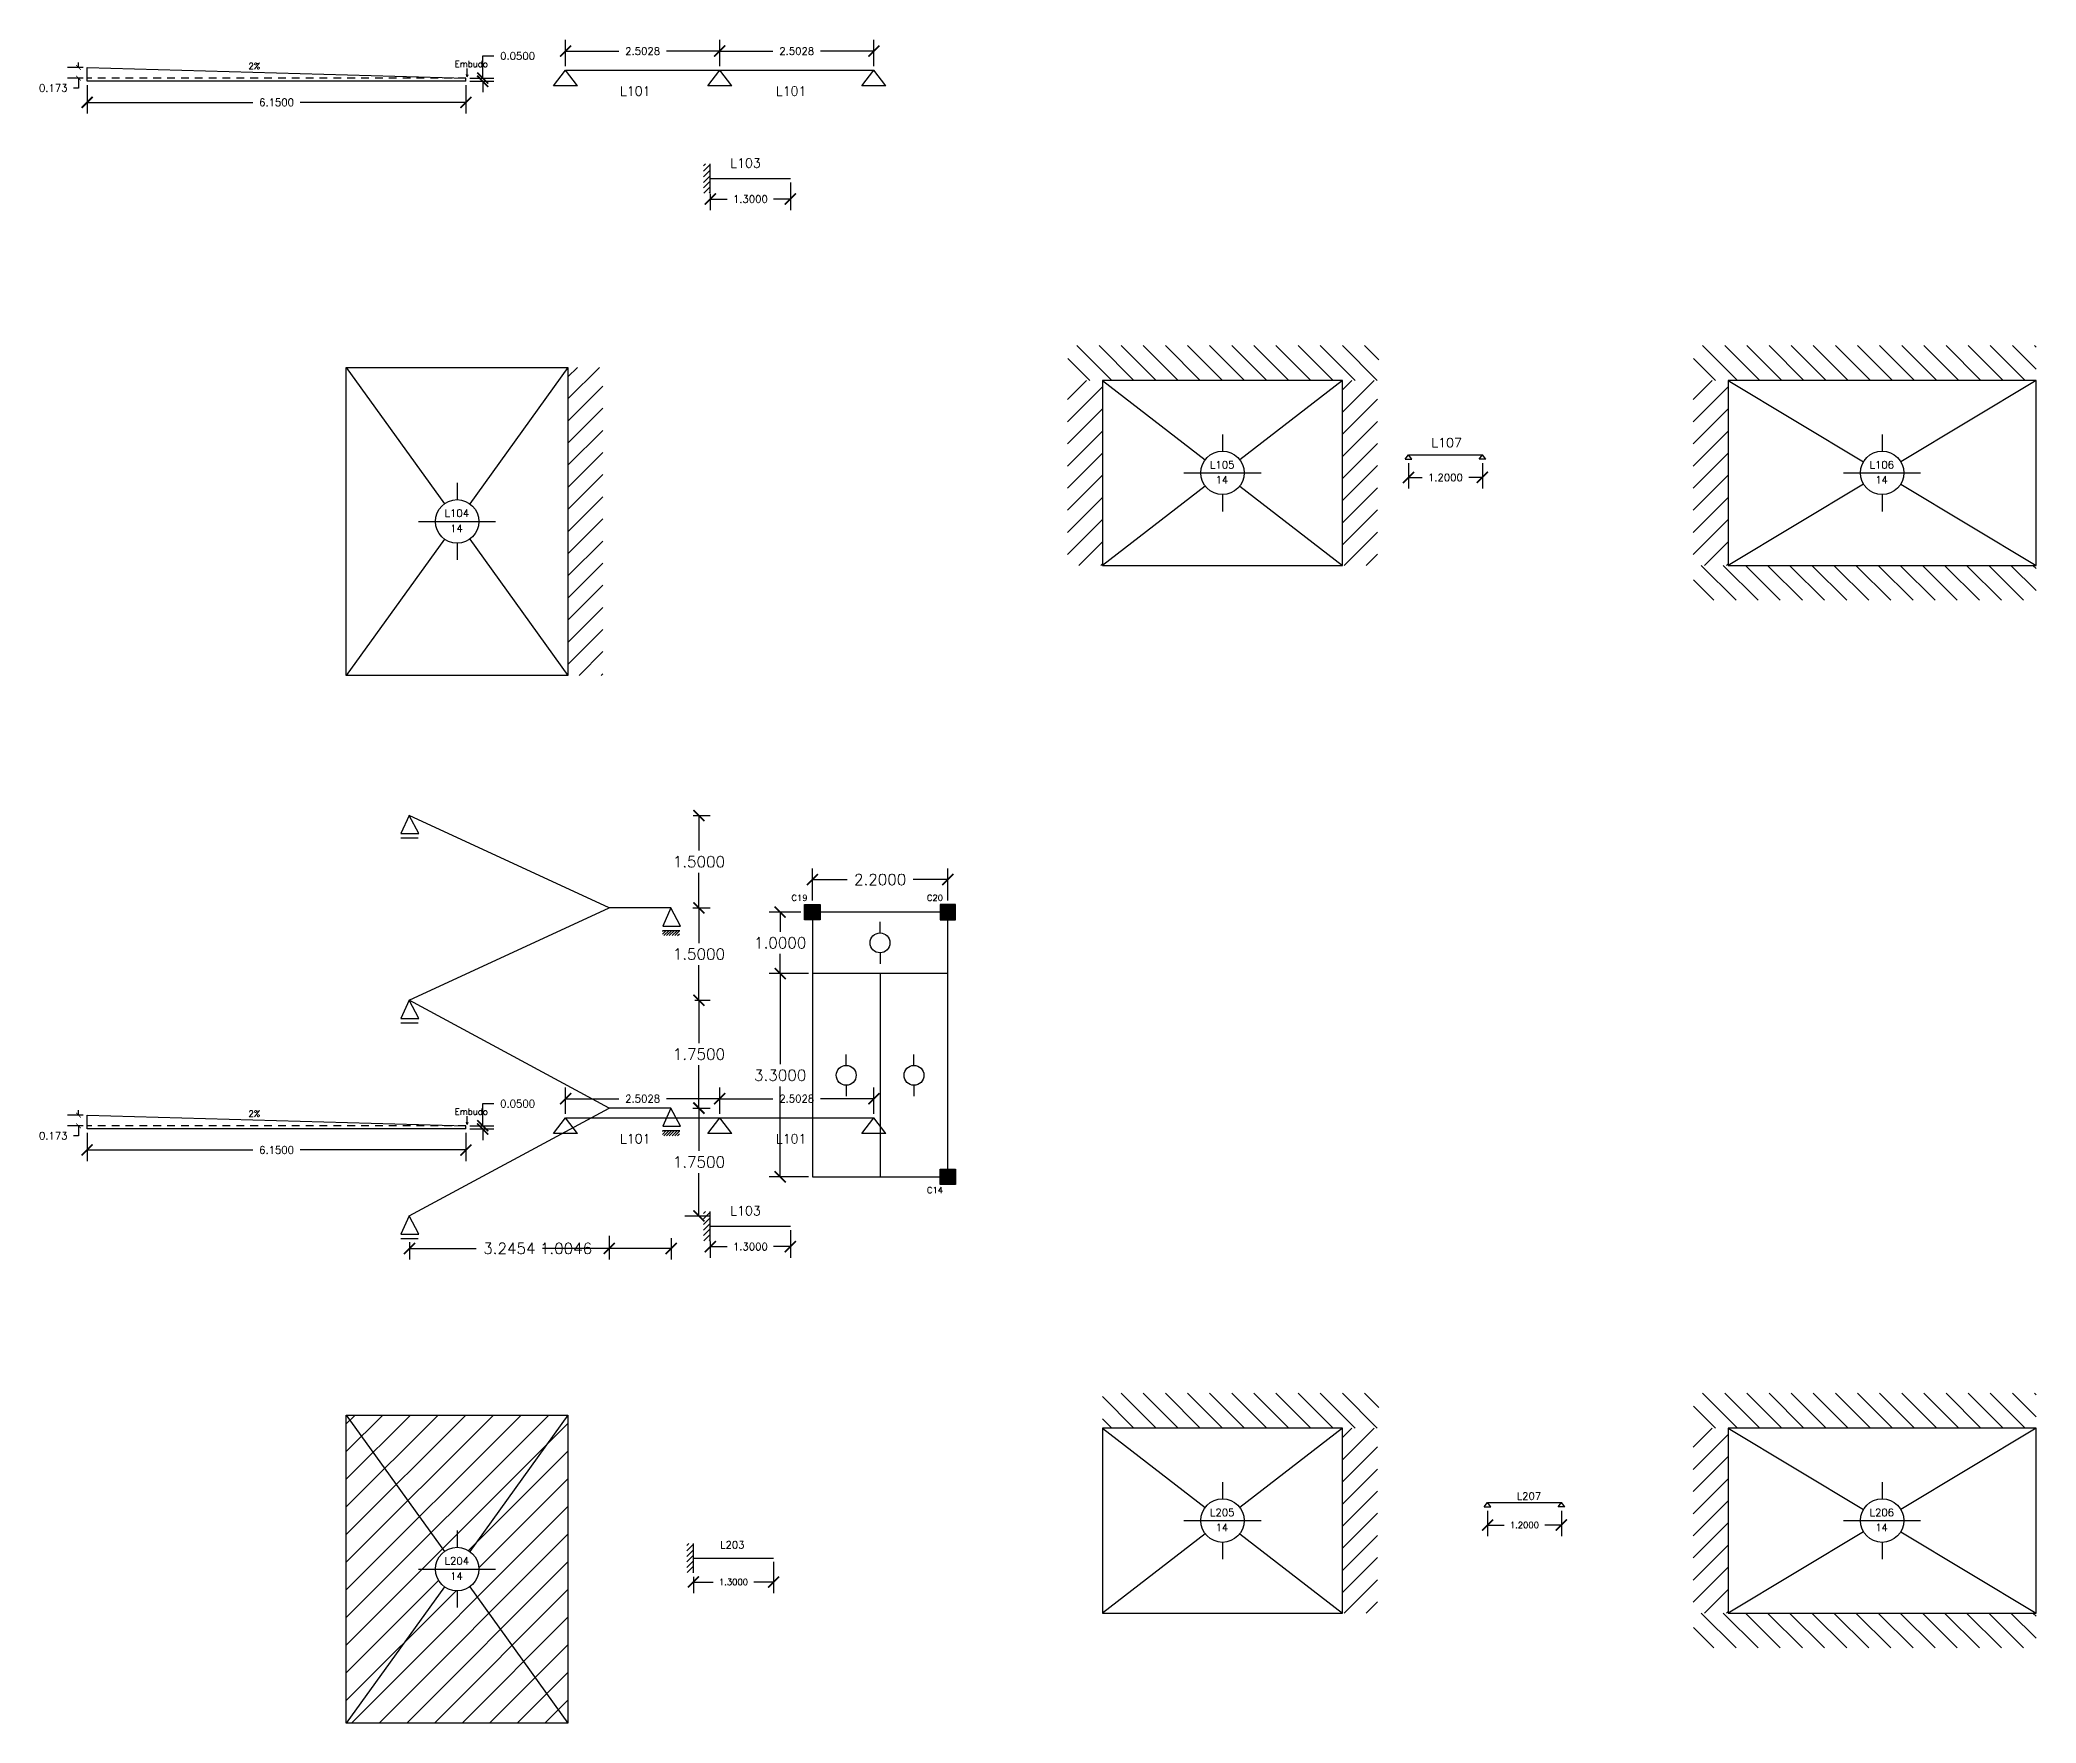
# Model space of a CAD drawing. Header units: inches. Extents: x 59 to 371, y 58 to 151.
# Drawn here: x 59.35 to 91.77, y 57.59 to 84.91 of the extents above; entities that cross this region are included whole.
import ezdxf

# ---------------------------------------------------------------- set-up
doc = ezdxf.new("R2010")
doc.units = ezdxf.units.IN
doc.header["$MEASUREMENT"] = 0
doc.linetypes.add('HIDDENX2', pattern=[0.75, 0.5, -0.25])
doc.layers.add('Ejes', color=8, linetype='Continuous')
doc.layers.add('Textos', color=2, linetype='Continuous')
doc.styles.add('ROMANS', font='romans')
doc.styles.get("Standard").update_dxf_attribs({"font": 'arial.ttf'})
doc.dimstyles.get("Standard").update_dxf_attribs({"dimtxt": 0.18, "dimasz": 0.18, "dimexe": 0.18, "dimexo": 0.0625, "dimgap": 0.09, "dimtad": 0, "dimtih": 1, "dimtoh": 1, "dimdec": 4, "dimzin": 0, "dimdsep": 46, "dimtxsty": 'Standard', "dimcen": 0.09, "dimadec": 0, "dimazin": 0, "dimtfac": 1, "dimtdec": 4, "dimtofl": 0, "dimtmove": 0, "dimatfit": 3, "dimfxl": 0, "dimtolj": 1, "dimtzin": 0, "dimarcsym": 0})
pattern_1 = [(45, (-178.17321, -106.88913), (-0.17960512, 0.17960512), [])]
pattern_2 = [(135, (273.0387, -179.29643), (-0.17960512, -0.17960512), [])]
pattern_3 = [(135, (273.0387, -196.30302), (-0.17960512, -0.17960512), [])]

msp = doc.modelspace()

# ---------------------------------------------------------------- texts
at = {"char_height": 0.1, "attachment_point": 1}
for s, insert in [('{\\Fromans|c0;C19}', (71.55802, 71.0345)), ('{\\Fromans|c0;C20}', (73.75668, 71.0345)), ('{\\Fromans|c0;C14}', (73.75696, 66.29021))]:
    msp.add_mtext_dynamic_manual_height_columns(s, width=0.4318698, gutter_width=12.5, heights=[0], dxfattribs=dict(at, insert=insert))
at = {"layer": 'Textos', "attachment_point": 1}
for s, width, insert, char_height in [('{\\Fromans|c0;2%}', 1.5108726, (62.74136, 84.53802), 0.1), ('{\\Fromans|c0;Embudo}', 1.5108726, (66.09107, 84.57068), 0.1), ('{\\Fromans|c0;L101}', 1.5108726, (68.77426, 84.15516), 0.15), ('{\\Fromans|c0;L101}', 1.5108726, (71.30528, 84.15516), 0.15), ('{\\Fromans|c0;L103}', 1.5108726, (70.56444, 82.98668), 0.15), ('{\\Fromans|c0;L107}', 1.5108726, (81.94826, 78.44876), 0.15), ('{\\Fromans|c0;L105}', 0.2910917, (78.3538, 78.07395), 0.12), ('{\\Fromans|c0;14}', 0.2910917, (78.44322, 77.8291), 0.12), ('{\\Fromans|c0;L106}', 0.2910917, (89.06506, 78.07395), 0.12), ('{\\Fromans|c0;14}', 0.2910917, (89.15448, 77.8291), 0.12), ('{\\Fromans|c0;L104}', 0.2910917, (65.92621, 77.28743), 0.12), ('{\\Fromans|c0;14}', 0.2910917, (66.01562, 77.04259), 0.12), ('{\\Fromans|c0;2%}', 1.5108726, (62.74136, 67.53144), 0.1), ('{\\Fromans|c0;Embudo}', 1.5108726, (66.09107, 67.5641), 0.1), ('{\\Fromans|c0;L101}', 1.5108726, (68.77426, 67.14858), 0.15), ('{\\Fromans|c0;L101}', 1.5108726, (71.30528, 67.14858), 0.15), ('{\\Fromans|c0;L103}', 1.5108726, (70.56444, 65.9801), 0.15), ('{\\Fromans|c0;L207}', 1.5108726, (83.33427, 61.33484), 0.12), ('{\\Fromans|c0;L205}', 0.2910917, (78.3538, 61.06736), 0.12), ('{\\Fromans|c0;L206}', 0.2910917, (89.06506, 61.06736), 0.12), ('{\\Fromans|c0;14}', 0.2910917, (78.44322, 60.82251), 0.12), ('{\\Fromans|c0;14}', 0.2910917, (89.15448, 60.82251), 0.12), ('{\\Fromans|c0;L203}', 1.5108726, (70.39947, 60.54137), 0.12), ('{\\Fromans|c0;L204}', 0.2910917, (65.92621, 60.28085), 0.12), ('{\\Fromans|c0;14}', 0.2910917, (66.01562, 60.036), 0.12)]:
    msp.add_mtext_dynamic_manual_height_columns(s, width=width, gutter_width=12.5, heights=[0], dxfattribs=dict(at, insert=insert, char_height=char_height))

# ---------------------------------------------------------------- blocks, each defined once
blk = doc.blocks.new('_ARCHTICK')
at = {"color": 0, "linetype": 'ByBlock', "const_width": 0.15}
blk.add_lwpolyline([(-0.5, -0.5), (0.5, 0.5)], dxfattribs=at)
blk = doc.blocks.new('*D23')
at = {"color": 0, "lineweight": -2}
for p, q in [((67.89, 84.483), (67.89, 84.911)), ((70.393, 84.483), (70.393, 84.911))]:
    blk.add_line(p, q, dxfattribs=at)
at = {"color": 2, "lineweight": -2}
for p, q in [((67.89, 84.731), (68.754, 84.731)), ((70.393, 84.731), (69.528, 84.731))]:
    blk.add_line(p, q, dxfattribs=at)
at = {"layer": 'DEFPOINTS', "color": 0}
for p in [(67.89, 84.731), (67.89, 84.421), (70.393, 84.421)]:
    blk.add_point(p, dxfattribs=at)
at = {"color": 2, "lineweight": -2, "xscale": 0.18, "yscale": 0.18, "zscale": 0.18, "rotation": 180}
blk.add_blockref('_ARCHTICK', (67.89, 84.731), dxfattribs=at)
at = {"color": 2, "lineweight": -2, "xscale": 0.18, "yscale": 0.18, "zscale": 0.18}
blk.add_blockref('_ARCHTICK', (70.393, 84.731), dxfattribs=at)
at = {"color": 2, "insert": (69.141, 84.731), "char_height": 0.12, "attachment_point": 5, "style": 'ROMANS'}
blk.add_mtext('\\A1;2.5028', dxfattribs=at)
blk = doc.blocks.new('*D24')
at = {"color": 0, "lineweight": -2}
for p, q in [((70.393, 84.483), (70.393, 84.911)), ((72.895, 84.483), (72.895, 84.911))]:
    blk.add_line(p, q, dxfattribs=at)
at = {"color": 2, "lineweight": -2}
for p, q in [((70.393, 84.731), (71.257, 84.731)), ((72.895, 84.731), (72.031, 84.731))]:
    blk.add_line(p, q, dxfattribs=at)
at = {"layer": 'DEFPOINTS', "color": 0}
for p in [(72.895, 84.731), (70.393, 84.421), (72.895, 84.421)]:
    blk.add_point(p, dxfattribs=at)
at = {"color": 2, "lineweight": -2, "xscale": 0.18, "yscale": 0.18, "zscale": 0.18, "rotation": 180}
blk.add_blockref('_ARCHTICK', (70.393, 84.731), dxfattribs=at)
at = {"color": 2, "lineweight": -2, "xscale": 0.18, "yscale": 0.18, "zscale": 0.18}
blk.add_blockref('_ARCHTICK', (72.895, 84.731), dxfattribs=at)
at = {"color": 2, "insert": (71.644, 84.731), "char_height": 0.12, "attachment_point": 5, "style": 'ROMANS'}
blk.add_mtext('\\A1;2.5028', dxfattribs=at)
blk = doc.blocks.new('*D25')
at = {"color": 0, "lineweight": -2}
for p, q in [((70.24, 82.414), (70.24, 82.149)), ((71.54, 82.598), (71.54, 82.149))]:
    blk.add_line(p, q, dxfattribs=at)
at = {"color": 2, "lineweight": -2}
for p, q in [((70.24, 82.329), (70.511, 82.329)), ((71.54, 82.329), (71.268, 82.329))]:
    blk.add_line(p, q, dxfattribs=at)
at = {"layer": 'DEFPOINTS', "color": 0}
for p in [(71.54, 82.661), (70.24, 82.477), (71.54, 82.329)]:
    blk.add_point(p, dxfattribs=at)
at = {"color": 2, "lineweight": -2, "xscale": 0.18, "yscale": 0.18, "zscale": 0.18, "rotation": 180}
blk.add_blockref('_ARCHTICK', (70.24, 82.329), dxfattribs=at)
at = {"color": 2, "lineweight": -2, "xscale": 0.18, "yscale": 0.18, "zscale": 0.18}
blk.add_blockref('_ARCHTICK', (71.54, 82.329), dxfattribs=at)
at = {"color": 2, "insert": (70.89, 82.329), "char_height": 0.12, "attachment_point": 5, "style": 'ROMANS'}
blk.add_mtext('\\A1;1.3000', dxfattribs=at)
blk = doc.blocks.new('*D26')
at = {"color": 0, "lineweight": -2}
for p, q in [((60.121, 84.179), (60.121, 83.718)), ((66.271, 84.179), (66.271, 83.718))]:
    blk.add_line(p, q, dxfattribs=at)
at = {"color": 2, "lineweight": -2}
for p, q in [((60.121, 83.898), (62.811, 83.898)), ((66.271, 83.898), (63.58, 83.898))]:
    blk.add_line(p, q, dxfattribs=at)
at = {"layer": 'DEFPOINTS', "color": 0}
for p in [(60.121, 84.241), (66.271, 84.241), (66.271, 83.898)]:
    blk.add_point(p, dxfattribs=at)
at = {"color": 2, "lineweight": -2, "xscale": 0.18, "yscale": 0.18, "zscale": 0.18, "rotation": 180}
blk.add_blockref('_ARCHTICK', (60.121, 83.898), dxfattribs=at)
at = {"color": 2, "lineweight": -2, "xscale": 0.18, "yscale": 0.18, "zscale": 0.18}
blk.add_blockref('_ARCHTICK', (66.271, 83.898), dxfattribs=at)
at = {"color": 2, "insert": (63.196, 83.898), "char_height": 0.12, "attachment_point": 5, "style": 'ROMANS'}
blk.add_mtext('\\A1;6.1500', dxfattribs=at)
blk = doc.blocks.new('*D27')
at = {"color": 0, "lineweight": -2}
for p, q in [((60.058, 84.464), (59.8, 84.464)), ((60.058, 84.291), (59.8, 84.291))]:
    blk.add_line(p, q, dxfattribs=at)
at = {"color": 2, "lineweight": -2}
for p, q in [((59.98, 84.464), (59.98, 84.544)), ((59.98, 84.291), (59.98, 84.131)), ((59.98, 84.131), (59.9, 84.131))]:
    blk.add_line(p, q, dxfattribs=at)
at = {"layer": 'DEFPOINTS', "color": 0}
for p in [(59.98, 84.291), (60.121, 84.464), (60.121, 84.291)]:
    blk.add_point(p, dxfattribs=at)
at = {"color": 2, "lineweight": -2, "xscale": 0.08, "yscale": 0.08, "zscale": 0.08}
for p, rotation in [((59.98, 84.464), 270), ((59.98, 84.291), 90)]:
    blk.add_blockref('_ARCHTICK', p, dxfattribs=dict(at, rotation=rotation))
at = {"color": 2, "insert": (59.57, 84.131), "char_height": 0.12, "attachment_point": 5, "style": 'ROMANS'}
blk.add_mtext('\\A1;0.173', dxfattribs=at)
blk = doc.blocks.new('*D28')
at = {"color": 2, "lineweight": -2}
for p, q in [((66.544, 84.291), (66.544, 84.651)), ((66.544, 84.651), (66.724, 84.651)), ((66.544, 84.241), (66.544, 84.061))]:
    blk.add_line(p, q, dxfattribs=at)
at = {"color": 0, "lineweight": -2}
for p, q in [((66.334, 84.291), (66.724, 84.291)), ((66.333, 84.241), (66.724, 84.241))]:
    blk.add_line(p, q, dxfattribs=at)
at = {"layer": 'DEFPOINTS', "color": 0}
for p in [(66.272, 84.291), (66.544, 84.291), (66.271, 84.241)]:
    blk.add_point(p, dxfattribs=at)
at = {"color": 2, "lineweight": -2, "xscale": 0.18, "yscale": 0.18, "zscale": 0.18}
for p, rotation in [((66.544, 84.291), 270), ((66.544, 84.241), 90)]:
    blk.add_blockref('_ARCHTICK', p, dxfattribs=dict(at, rotation=rotation))
at = {"color": 2, "insert": (67.111, 84.651), "char_height": 0.12, "attachment_point": 5, "style": 'ROMANS'}
blk.add_mtext('\\A1;0.0500', dxfattribs=at)
blk = doc.blocks.new('*D30')
at = {"color": 0, "lineweight": -2}
for p, q in [((81.576, 78.042), (81.576, 77.63)), ((82.776, 78.042), (82.776, 77.63))]:
    blk.add_line(p, q, dxfattribs=at)
at = {"color": 2, "lineweight": -2}
for p, q in [((81.576, 77.81), (81.797, 77.81)), ((82.776, 77.81), (82.555, 77.81))]:
    blk.add_line(p, q, dxfattribs=at)
at = {"layer": 'DEFPOINTS', "color": 0}
for p in [(81.576, 78.105), (82.776, 78.105), (82.776, 77.81)]:
    blk.add_point(p, dxfattribs=at)
at = {"color": 2, "lineweight": -2, "xscale": 0.18, "yscale": 0.18, "zscale": 0.18, "rotation": 180}
blk.add_blockref('_ARCHTICK', (81.576, 77.81), dxfattribs=at)
at = {"color": 2, "lineweight": -2, "xscale": 0.18, "yscale": 0.18, "zscale": 0.18}
blk.add_blockref('_ARCHTICK', (82.776, 77.81), dxfattribs=at)
at = {"color": 2, "insert": (82.176, 77.81), "char_height": 0.12, "attachment_point": 5, "style": 'ROMANS'}
blk.add_mtext('\\A1;1.2000', dxfattribs=at)
blk = doc.blocks.new('*D35')
at = {"color": 0, "lineweight": -2}
for p, q in [((71.897, 70.942), (71.897, 71.462)), ((74.097, 70.942), (74.097, 71.462))]:
    blk.add_line(p, q, dxfattribs=at)
at = {"color": 2, "lineweight": -2}
for p, q in [((71.897, 71.282), (72.461, 71.282)), ((74.097, 71.282), (73.532, 71.282))]:
    blk.add_line(p, q, dxfattribs=at)
at = {"layer": 'DEFPOINTS', "color": 0}
for p in [(71.897, 71.282), (71.897, 70.88), (74.097, 70.88)]:
    blk.add_point(p, dxfattribs=at)
at = {"color": 2, "lineweight": -2, "xscale": 0.18, "yscale": 0.18, "zscale": 0.18, "rotation": 180}
blk.add_blockref('_ARCHTICK', (71.897, 71.282), dxfattribs=at)
at = {"color": 2, "lineweight": -2, "xscale": 0.18, "yscale": 0.18, "zscale": 0.18}
blk.add_blockref('_ARCHTICK', (74.097, 71.282), dxfattribs=at)
at = {"color": 2, "insert": (72.997, 71.282), "char_height": 0.18, "attachment_point": 5, "style": 'ROMANS'}
blk.add_mtext('\\A1;2.2000', dxfattribs=at)
blk = doc.blocks.new('*D36')
at = {"color": 0, "lineweight": -2}
for p, q in [((71.709, 70.755), (71.194, 70.755)), ((71.834, 69.755), (71.194, 69.755))]:
    blk.add_line(p, q, dxfattribs=at)
at = {"color": 2, "lineweight": -2}
for p, q in [((71.374, 70.755), (71.374, 70.435)), ((71.374, 69.755), (71.374, 70.075))]:
    blk.add_line(p, q, dxfattribs=at)
at = {"layer": 'DEFPOINTS', "color": 0}
for p in [(71.772, 70.755), (71.374, 69.755), (71.897, 69.755)]:
    blk.add_point(p, dxfattribs=at)
at = {"color": 2, "lineweight": -2, "xscale": 0.18, "yscale": 0.18, "zscale": 0.18}
for p, rotation in [((71.374, 70.755), 90), ((71.374, 69.755), 270)]:
    blk.add_blockref('_ARCHTICK', p, dxfattribs=dict(at, rotation=rotation))
at = {"color": 2, "insert": (71.374, 70.255), "char_height": 0.18, "attachment_point": 5, "style": 'ROMANS'}
blk.add_mtext('\\A1;1.0000', dxfattribs=at)
blk = doc.blocks.new('*D37')
at = {"color": 0, "lineweight": -2}
for p, q in [((71.834, 69.755), (71.194, 69.755)), ((71.834, 66.455), (71.194, 66.455))]:
    blk.add_line(p, q, dxfattribs=at)
at = {"color": 2, "lineweight": -2}
for p, q in [((71.374, 69.755), (71.374, 68.285)), ((71.374, 66.455), (71.374, 67.925))]:
    blk.add_line(p, q, dxfattribs=at)
at = {"layer": 'DEFPOINTS', "color": 0}
for p in [(71.897, 69.755), (71.374, 66.455), (71.897, 66.455)]:
    blk.add_point(p, dxfattribs=at)
at = {"color": 2, "lineweight": -2, "xscale": 0.18, "yscale": 0.18, "zscale": 0.18}
for p, rotation in [((71.374, 69.755), 90), ((71.374, 66.455), 270)]:
    blk.add_blockref('_ARCHTICK', p, dxfattribs=dict(at, rotation=rotation))
at = {"color": 2, "insert": (71.374, 68.105), "char_height": 0.18, "attachment_point": 5, "style": 'ROMANS'}
blk.add_mtext('\\A1;3.3000', dxfattribs=at)
blk = doc.blocks.new('*D38')
at = {"color": 0, "lineweight": -2}
for p, q in [((68.6, 65.496), (68.6, 65.114)), ((69.604, 65.458), (69.604, 65.114))]:
    blk.add_line(p, q, dxfattribs=at)
at = {"color": 2, "lineweight": -2}
for p, q in [((68.6, 65.294), (68.42, 65.294)), ((69.604, 65.294), (68.6, 65.294))]:
    blk.add_line(p, q, dxfattribs=at)
at = {"layer": 'DEFPOINTS', "color": 0}
for p in [(68.6, 65.558), (69.604, 65.521), (68.6, 65.294)]:
    blk.add_point(p, dxfattribs=at)
at = {"color": 2, "lineweight": -2, "xscale": 0.18, "yscale": 0.18, "zscale": 0.18, "rotation": 180}
blk.add_blockref('_ARCHTICK', (68.6, 65.294), dxfattribs=at)
at = {"color": 2, "lineweight": -2, "xscale": 0.18, "yscale": 0.18, "zscale": 0.18}
blk.add_blockref('_ARCHTICK', (69.604, 65.294), dxfattribs=at)
at = {"color": 2, "insert": (67.897, 65.294), "char_height": 0.18, "attachment_point": 5, "style": 'ROMANS'}
blk.add_mtext('\\A1;1.0046', dxfattribs=at)
blk = doc.blocks.new('*D39')
at = {"color": 0, "lineweight": -2}
for p, q in [((68.6, 65.496), (68.6, 65.114)), ((65.354, 65.395), (65.354, 65.114))]:
    blk.add_line(p, q, dxfattribs=at)
at = {"color": 2, "lineweight": -2}
for p, q in [((65.354, 65.294), (66.437, 65.294)), ((68.6, 65.294), (67.517, 65.294))]:
    blk.add_line(p, q, dxfattribs=at)
at = {"layer": 'DEFPOINTS', "color": 0}
for p in [(68.6, 65.558), (65.354, 65.457), (65.354, 65.294)]:
    blk.add_point(p, dxfattribs=at)
at = {"color": 2, "lineweight": -2, "xscale": 0.18, "yscale": 0.18, "zscale": 0.18, "rotation": 180}
blk.add_blockref('_ARCHTICK', (65.354, 65.294), dxfattribs=at)
at = {"color": 2, "lineweight": -2, "xscale": 0.18, "yscale": 0.18, "zscale": 0.18}
blk.add_blockref('_ARCHTICK', (68.6, 65.294), dxfattribs=at)
at = {"color": 2, "insert": (66.977, 65.294), "char_height": 0.18, "attachment_point": 5, "style": 'ROMANS'}
blk.add_mtext('\\A1;3.2454', dxfattribs=at)
blk = doc.blocks.new('*D40')
at = {"color": 0, "lineweight": -2}
for p, q in [((69.958, 67.572), (70.235, 67.572)), ((69.826, 65.822), (70.235, 65.822))]:
    blk.add_line(p, q, dxfattribs=at)
at = {"color": 2, "lineweight": -2}
for p, q in [((70.055, 67.572), (70.055, 66.877)), ((70.055, 65.822), (70.055, 66.517))]:
    blk.add_line(p, q, dxfattribs=at)
at = {"layer": 'DEFPOINTS', "color": 0}
for p in [(69.895, 67.572), (70.055, 67.572), (69.763, 65.822)]:
    blk.add_point(p, dxfattribs=at)
at = {"color": 2, "lineweight": -2, "xscale": 0.18, "yscale": 0.18, "zscale": 0.18}
for p, rotation in [((70.055, 67.572), 90), ((70.055, 65.822), 270)]:
    blk.add_blockref('_ARCHTICK', p, dxfattribs=dict(at, rotation=rotation))
at = {"color": 2, "insert": (70.055, 66.697), "char_height": 0.18, "attachment_point": 5, "style": 'ROMANS'}
blk.add_mtext('\\A1;1.7500', dxfattribs=at)
blk = doc.blocks.new('*D41')
at = {"color": 0, "lineweight": -2}
for p, q in [((69.986, 69.322), (70.235, 69.322)), ((69.958, 67.572), (70.235, 67.572))]:
    blk.add_line(p, q, dxfattribs=at)
at = {"color": 2, "lineweight": -2}
for p, q in [((70.055, 69.322), (70.055, 68.627)), ((70.055, 67.572), (70.055, 68.267))]:
    blk.add_line(p, q, dxfattribs=at)
at = {"layer": 'DEFPOINTS', "color": 0}
for p in [(69.923, 69.322), (70.055, 69.322), (69.895, 67.572)]:
    blk.add_point(p, dxfattribs=at)
at = {"color": 2, "lineweight": -2, "xscale": 0.18, "yscale": 0.18, "zscale": 0.18}
for p, rotation in [((70.055, 69.322), 90), ((70.055, 67.572), 270)]:
    blk.add_blockref('_ARCHTICK', p, dxfattribs=dict(at, rotation=rotation))
at = {"color": 2, "insert": (70.055, 68.447), "char_height": 0.18, "attachment_point": 5, "style": 'ROMANS'}
blk.add_mtext('\\A1;1.7500', dxfattribs=at)
blk = doc.blocks.new('*D42')
at = {"color": 0, "lineweight": -2}
for p, q in [((69.958, 70.822), (70.235, 70.822)), ((69.986, 69.322), (70.235, 69.322))]:
    blk.add_line(p, q, dxfattribs=at)
at = {"color": 2, "lineweight": -2}
for p, q in [((70.055, 70.822), (70.055, 70.252)), ((70.055, 69.322), (70.055, 69.892))]:
    blk.add_line(p, q, dxfattribs=at)
at = {"layer": 'DEFPOINTS', "color": 0}
for p in [(69.895, 70.822), (70.055, 70.822), (69.923, 69.322)]:
    blk.add_point(p, dxfattribs=at)
at = {"color": 2, "lineweight": -2, "xscale": 0.18, "yscale": 0.18, "zscale": 0.18}
for p, rotation in [((70.055, 70.822), 90), ((70.055, 69.322), 270)]:
    blk.add_blockref('_ARCHTICK', p, dxfattribs=dict(at, rotation=rotation))
at = {"color": 2, "insert": (70.055, 70.072), "char_height": 0.18, "attachment_point": 5, "style": 'ROMANS'}
blk.add_mtext('\\A1;1.5000', dxfattribs=at)
blk = doc.blocks.new('*D43')
at = {"color": 0, "lineweight": -2}
for p, q in [((69.962, 72.322), (70.235, 72.322)), ((69.958, 70.822), (70.235, 70.822))]:
    blk.add_line(p, q, dxfattribs=at)
at = {"color": 2, "lineweight": -2}
for p, q in [((70.055, 72.322), (70.055, 71.752)), ((70.055, 70.822), (70.055, 71.392))]:
    blk.add_line(p, q, dxfattribs=at)
at = {"layer": 'DEFPOINTS', "color": 0}
for p in [(69.899, 72.322), (70.055, 72.322), (69.895, 70.822)]:
    blk.add_point(p, dxfattribs=at)
at = {"color": 2, "lineweight": -2, "xscale": 0.18, "yscale": 0.18, "zscale": 0.18}
for p, rotation in [((70.055, 72.322), 90), ((70.055, 70.822), 270)]:
    blk.add_blockref('_ARCHTICK', p, dxfattribs=dict(at, rotation=rotation))
at = {"color": 2, "insert": (70.055, 71.572), "char_height": 0.18, "attachment_point": 5, "style": 'ROMANS'}
blk.add_mtext('\\A1;1.5000', dxfattribs=at)
blk = doc.blocks.new('*D60')
at = {"color": 0, "lineweight": -2}
for p, q in [((67.89, 67.477), (67.89, 67.905)), ((70.393, 67.477), (70.393, 67.905))]:
    blk.add_line(p, q, dxfattribs=at)
at = {"color": 2, "lineweight": -2}
for p, q in [((67.89, 67.725), (68.754, 67.725)), ((70.393, 67.725), (69.528, 67.725))]:
    blk.add_line(p, q, dxfattribs=at)
at = {"layer": 'DEFPOINTS', "color": 0}
for p in [(67.89, 67.725), (67.89, 67.414), (70.393, 67.414)]:
    blk.add_point(p, dxfattribs=at)
at = {"color": 2, "lineweight": -2, "xscale": 0.18, "yscale": 0.18, "zscale": 0.18, "rotation": 180}
blk.add_blockref('_ARCHTICK', (67.89, 67.725), dxfattribs=at)
at = {"color": 2, "lineweight": -2, "xscale": 0.18, "yscale": 0.18, "zscale": 0.18}
blk.add_blockref('_ARCHTICK', (70.393, 67.725), dxfattribs=at)
at = {"color": 2, "insert": (69.141, 67.725), "char_height": 0.12, "attachment_point": 5, "style": 'ROMANS'}
blk.add_mtext('\\A1;2.5028', dxfattribs=at)
blk = doc.blocks.new('*D61')
at = {"color": 0, "lineweight": -2}
for p, q in [((70.393, 67.477), (70.393, 67.905)), ((72.895, 67.477), (72.895, 67.905))]:
    blk.add_line(p, q, dxfattribs=at)
at = {"color": 2, "lineweight": -2}
for p, q in [((70.393, 67.725), (71.257, 67.725)), ((72.895, 67.725), (72.031, 67.725))]:
    blk.add_line(p, q, dxfattribs=at)
at = {"layer": 'DEFPOINTS', "color": 0}
for p in [(72.895, 67.725), (70.393, 67.414), (72.895, 67.414)]:
    blk.add_point(p, dxfattribs=at)
at = {"color": 2, "lineweight": -2, "xscale": 0.18, "yscale": 0.18, "zscale": 0.18, "rotation": 180}
blk.add_blockref('_ARCHTICK', (70.393, 67.725), dxfattribs=at)
at = {"color": 2, "lineweight": -2, "xscale": 0.18, "yscale": 0.18, "zscale": 0.18}
blk.add_blockref('_ARCHTICK', (72.895, 67.725), dxfattribs=at)
at = {"color": 2, "insert": (71.644, 67.725), "char_height": 0.12, "attachment_point": 5, "style": 'ROMANS'}
blk.add_mtext('\\A1;2.5028', dxfattribs=at)
blk = doc.blocks.new('*D62')
at = {"color": 0, "lineweight": -2}
for p, q in [((71.54, 65.592), (71.54, 65.143)), ((70.24, 65.407), (70.24, 65.143))]:
    blk.add_line(p, q, dxfattribs=at)
at = {"color": 2, "lineweight": -2}
for p, q in [((70.24, 65.323), (70.511, 65.323)), ((71.54, 65.323), (71.268, 65.323))]:
    blk.add_line(p, q, dxfattribs=at)
at = {"layer": 'DEFPOINTS', "color": 0}
for p in [(71.54, 65.654), (70.24, 65.47), (71.54, 65.323)]:
    blk.add_point(p, dxfattribs=at)
at = {"color": 2, "lineweight": -2, "xscale": 0.18, "yscale": 0.18, "zscale": 0.18, "rotation": 180}
blk.add_blockref('_ARCHTICK', (70.24, 65.323), dxfattribs=at)
at = {"color": 2, "lineweight": -2, "xscale": 0.18, "yscale": 0.18, "zscale": 0.18}
blk.add_blockref('_ARCHTICK', (71.54, 65.323), dxfattribs=at)
at = {"color": 2, "insert": (70.89, 65.323), "char_height": 0.12, "attachment_point": 5, "style": 'ROMANS'}
blk.add_mtext('\\A1;1.3000', dxfattribs=at)
blk = doc.blocks.new('*D63')
at = {"color": 0, "lineweight": -2}
for p, q in [((60.121, 67.172), (60.121, 66.712)), ((66.271, 67.172), (66.271, 66.712))]:
    blk.add_line(p, q, dxfattribs=at)
at = {"color": 2, "lineweight": -2}
for p, q in [((60.121, 66.892), (62.811, 66.892)), ((66.271, 66.892), (63.58, 66.892))]:
    blk.add_line(p, q, dxfattribs=at)
at = {"layer": 'DEFPOINTS', "color": 0}
for p in [(60.121, 67.234), (66.271, 67.234), (66.271, 66.892)]:
    blk.add_point(p, dxfattribs=at)
at = {"color": 2, "lineweight": -2, "xscale": 0.18, "yscale": 0.18, "zscale": 0.18, "rotation": 180}
blk.add_blockref('_ARCHTICK', (60.121, 66.892), dxfattribs=at)
at = {"color": 2, "lineweight": -2, "xscale": 0.18, "yscale": 0.18, "zscale": 0.18}
blk.add_blockref('_ARCHTICK', (66.271, 66.892), dxfattribs=at)
at = {"color": 2, "insert": (63.196, 66.892), "char_height": 0.12, "attachment_point": 5, "style": 'ROMANS'}
blk.add_mtext('\\A1;6.1500', dxfattribs=at)
blk = doc.blocks.new('*D64')
at = {"color": 0, "lineweight": -2}
for p, q in [((60.058, 67.457), (59.8, 67.457)), ((60.058, 67.284), (59.8, 67.284))]:
    blk.add_line(p, q, dxfattribs=at)
at = {"color": 2, "lineweight": -2}
for p, q in [((59.98, 67.457), (59.98, 67.537)), ((59.98, 67.124), (59.9, 67.124)), ((59.98, 67.284), (59.98, 67.124))]:
    blk.add_line(p, q, dxfattribs=at)
at = {"layer": 'DEFPOINTS', "color": 0}
for p in [(60.121, 67.457), (59.98, 67.284), (60.121, 67.284)]:
    blk.add_point(p, dxfattribs=at)
at = {"color": 2, "lineweight": -2, "xscale": 0.08, "yscale": 0.08, "zscale": 0.08}
for p, rotation in [((59.98, 67.457), 270), ((59.98, 67.284), 90)]:
    blk.add_blockref('_ARCHTICK', p, dxfattribs=dict(at, rotation=rotation))
at = {"color": 2, "insert": (59.57, 67.124), "char_height": 0.12, "attachment_point": 5, "style": 'ROMANS'}
blk.add_mtext('\\A1;0.173', dxfattribs=at)
blk = doc.blocks.new('*D65')
at = {"color": 2, "lineweight": -2}
for p, q in [((66.544, 67.284), (66.544, 67.644)), ((66.544, 67.644), (66.724, 67.644)), ((66.544, 67.234), (66.544, 67.054))]:
    blk.add_line(p, q, dxfattribs=at)
at = {"color": 0, "lineweight": -2}
for p, q in [((66.333, 67.234), (66.724, 67.234)), ((66.334, 67.284), (66.724, 67.284))]:
    blk.add_line(p, q, dxfattribs=at)
at = {"layer": 'DEFPOINTS', "color": 0}
for p in [(66.271, 67.234), (66.272, 67.284), (66.544, 67.284)]:
    blk.add_point(p, dxfattribs=at)
at = {"color": 2, "lineweight": -2, "xscale": 0.18, "yscale": 0.18, "zscale": 0.18}
for p, rotation in [((66.544, 67.284), 270), ((66.544, 67.234), 90)]:
    blk.add_blockref('_ARCHTICK', p, dxfattribs=dict(at, rotation=rotation))
at = {"color": 2, "insert": (67.111, 67.644), "char_height": 0.12, "attachment_point": 5, "style": 'ROMANS'}
blk.add_mtext('\\A1;0.0500', dxfattribs=at)
blk = doc.blocks.new('*D66')
at = {"color": 0, "lineweight": -2}
for p, q in [((82.859, 61.036), (82.859, 60.624)), ((84.059, 61.036), (84.059, 60.624))]:
    blk.add_line(p, q, dxfattribs=at)
at = {"color": 2, "lineweight": -2}
for p, q in [((82.859, 60.804), (83.128, 60.804)), ((84.059, 60.804), (83.789, 60.804))]:
    blk.add_line(p, q, dxfattribs=at)
at = {"layer": 'DEFPOINTS', "color": 0}
for p in [(82.859, 61.098), (84.059, 61.098), (84.059, 60.804)]:
    blk.add_point(p, dxfattribs=at)
at = {"color": 2, "lineweight": -2, "xscale": 0.18, "yscale": 0.18, "zscale": 0.18, "rotation": 180}
blk.add_blockref('_ARCHTICK', (82.859, 60.804), dxfattribs=at)
at = {"color": 2, "lineweight": -2, "xscale": 0.18, "yscale": 0.18, "zscale": 0.18}
blk.add_blockref('_ARCHTICK', (84.059, 60.804), dxfattribs=at)
at = {"color": 2, "insert": (83.459, 60.804), "char_height": 0.1, "attachment_point": 5, "style": 'ROMANS'}
blk.add_mtext('\\A1;1.2000', dxfattribs=at)
blk = doc.blocks.new('*D73')
at = {"color": 0, "lineweight": -2}
for p, q in [((69.966, 59.964), (69.966, 59.699)), ((71.266, 60.204), (71.266, 59.699))]:
    blk.add_line(p, q, dxfattribs=at)
at = {"color": 2, "lineweight": -2}
for p, q in [((69.966, 59.879), (70.286, 59.879)), ((71.266, 59.879), (70.947, 59.879))]:
    blk.add_line(p, q, dxfattribs=at)
at = {"layer": 'DEFPOINTS', "color": 0}
for p in [(69.966, 60.027), (71.266, 60.267), (71.266, 59.879)]:
    blk.add_point(p, dxfattribs=at)
at = {"color": 2, "lineweight": -2, "xscale": 0.18, "yscale": 0.18, "zscale": 0.18, "rotation": 180}
blk.add_blockref('_ARCHTICK', (69.966, 59.879), dxfattribs=at)
at = {"color": 2, "lineweight": -2, "xscale": 0.18, "yscale": 0.18, "zscale": 0.18}
blk.add_blockref('_ARCHTICK', (71.266, 59.879), dxfattribs=at)
at = {"color": 2, "insert": (70.616, 59.879), "char_height": 0.1, "attachment_point": 5, "style": 'ROMANS'}
blk.add_mtext('\\A1;1.3000', dxfattribs=at)

# ---------------------------------------------------------------- dimensions: what is measured, and where the dimension line sits
for base, p1, p2, override, picture, middle in [((66.54401, 84.29104), (66.27056, 84.24108), (66.27197, 84.29104), {"dimtxt": 0.12, "dimtxsty": 'ROMANS', "dimblk": 'ARCHTICK', "dimsah": 0, "dimse1": 0, "dimse2": 0, "dimclrd": 2, "dimclrt": 2, "dimfxl": 1.25}, '*D28', (67.11115, 84.65104)), ((59.9801, 84.29108), (60.12056, 84.46408), (60.12056, 84.29108), {"dimtxt": 0.12, "dimasz": 0.08, "dimdec": 3, "dimtxsty": 'ROMANS', "dimblk": 'ARCHTICK', "dimsah": 0, "dimse1": 0, "dimse2": 0, "dimclrd": 2, "dimclrt": 2, "dimfxl": 1.25}, '*D27', (59.5701, 84.13108)), ((70.05517, 72.32169), (69.89542, 70.82169), (69.89906, 72.32169), {"dimtxsty": 'ROMANS', "dimblk": 'ARCHTICK', "dimsah": 0, "dimse1": 0, "dimse2": 0, "dimclrd": 2, "dimclrt": 2, "dimfxl": 1.25}, '*D43', (70.05517, 71.57169)), ((70.05517, 70.82169), (69.92343, 69.32169), (69.89542, 70.82169), {"dimtxsty": 'ROMANS', "dimblk": 'ARCHTICK', "dimsah": 0, "dimse1": 0, "dimse2": 0, "dimclrd": 2, "dimclrt": 2, "dimfxl": 1.25}, '*D42', (70.05517, 70.07169)), ((71.37435, 69.75453), (71.77151, 70.75453), (71.89651, 69.75453), {"dimtxsty": 'ROMANS', "dimblk": 'ARCHTICK', "dimsah": 0, "dimse1": 0, "dimse2": 0, "dimclrd": 2, "dimclrt": 2, "dimfxl": 1.25}, '*D36', (71.37435, 70.25453)), ((71.37435, 66.45453), (71.89651, 69.75453), (71.89651, 66.45453), {"dimtxsty": 'ROMANS', "dimblk": 'ARCHTICK', "dimsah": 0, "dimse1": 0, "dimse2": 0, "dimclrd": 2, "dimclrt": 2, "dimfxl": 1.25}, '*D37', (71.37435, 68.10453)), ((70.05517, 69.32169), (69.89542, 67.57169), (69.92343, 69.32169), {"dimtxsty": 'ROMANS', "dimblk": 'ARCHTICK', "dimsah": 0, "dimse1": 0, "dimse2": 0, "dimclrd": 2, "dimclrt": 2, "dimfxl": 1.25}, '*D41', (70.05517, 68.44669)), ((59.9801, 67.28449), (60.12056, 67.45749), (60.12056, 67.28449), {"dimtxt": 0.12, "dimasz": 0.08, "dimdec": 3, "dimtxsty": 'ROMANS', "dimblk": 'ARCHTICK', "dimsah": 0, "dimse1": 0, "dimse2": 0, "dimclrd": 2, "dimclrt": 2, "dimfxl": 1.25}, '*D64', (59.5701, 67.12449)), ((66.54401, 67.28445), (66.27056, 67.23449), (66.27197, 67.28445), {"dimtxt": 0.12, "dimtxsty": 'ROMANS', "dimblk": 'ARCHTICK', "dimsah": 0, "dimse1": 0, "dimse2": 0, "dimclrd": 2, "dimclrt": 2, "dimfxl": 1.25}, '*D65', (67.11115, 67.64445)), ((70.05517, 67.57169), (69.76302, 65.82169), (69.89542, 67.57169), {"dimtxsty": 'ROMANS', "dimblk": 'ARCHTICK', "dimsah": 0, "dimse1": 0, "dimse2": 0, "dimclrd": 2, "dimclrt": 2, "dimfxl": 1.25}, '*D40', (70.05517, 66.69669))]:
    dim = msp.add_linear_dim(base=base, p1=p1, p2=p2, angle=90, dimstyle='Standard', override=override)
    dim.commit()
    dim.dimension.update_dxf_attribs({"geometry": picture, "text_midpoint": middle})
for base, p1, p2, override, picture, middle in [((67.88977, 84.73123), (70.39256, 84.42088), (67.88977, 84.42088), {"dimtxt": 0.12, "dimtxsty": 'ROMANS', "dimblk": 'ARCHTICK', "dimsah": 0, "dimse1": 0, "dimse2": 0, "dimclrd": 2, "dimclrt": 2, "dimfxl": 1.25}, '*D23', (69.14117, 84.73123)), ((72.89535, 84.73123), (70.39256, 84.42088), (72.89535, 84.42088), {"dimtxt": 0.12, "dimtxsty": 'ROMANS', "dimblk": 'ARCHTICK', "dimsah": 0, "dimse1": 0, "dimse2": 0, "dimclrd": 2, "dimclrt": 2, "dimfxl": 1.25}, '*D24', (71.64396, 84.73123)), ((66.27056, 83.89838), (60.12056, 84.24108), (66.27056, 84.24108), {"dimtxt": 0.12, "dimtxsty": 'ROMANS', "dimblk": 'ARCHTICK', "dimsah": 0, "dimse1": 0, "dimse2": 0, "dimclrd": 2, "dimclrt": 2, "dimfxl": 1.25}, '*D26', (63.19556, 83.89838)), ((71.53963, 82.32937), (70.23963, 82.47654), (71.53963, 82.66099), {"dimtxt": 0.12, "dimtxsty": 'ROMANS', "dimblk": 'ARCHTICK', "dimsah": 0, "dimse1": 0, "dimse2": 0, "dimclrd": 2, "dimclrt": 2, "dimfxl": 1.25}, '*D25', (70.88963, 82.32937)), ((82.77603, 77.81028), (81.57603, 78.10464), (82.77603, 78.10464), {"dimtxt": 0.12, "dimtxsty": 'ROMANS', "dimblk": 'ARCHTICK', "dimsah": 0, "dimse1": 0, "dimse2": 0, "dimclrd": 2, "dimclrt": 2, "dimfxl": 1.25}, '*D30', (82.17603, 77.81028)), ((71.89651, 71.28168), (74.09651, 70.87953), (71.89651, 70.87953), {"dimtxsty": 'ROMANS', "dimblk": 'ARCHTICK', "dimsah": 0, "dimse1": 0, "dimse2": 0, "dimclrd": 2, "dimclrt": 2, "dimfxl": 1.25}, '*D35', (72.99651, 71.28168)), ((67.88977, 67.72465), (70.39256, 67.41429), (67.88977, 67.41429), {"dimtxt": 0.12, "dimtxsty": 'ROMANS', "dimblk": 'ARCHTICK', "dimsah": 0, "dimse1": 0, "dimse2": 0, "dimclrd": 2, "dimclrt": 2, "dimfxl": 1.25}, '*D60', (69.14117, 67.72465)), ((72.89535, 67.72465), (70.39256, 67.41429), (72.89535, 67.41429), {"dimtxt": 0.12, "dimtxsty": 'ROMANS', "dimblk": 'ARCHTICK', "dimsah": 0, "dimse1": 0, "dimse2": 0, "dimclrd": 2, "dimclrt": 2, "dimfxl": 1.25}, '*D61', (71.64396, 67.72465)), ((66.27056, 66.8918), (60.12056, 67.23449), (66.27056, 67.23449), {"dimtxt": 0.12, "dimtxsty": 'ROMANS', "dimblk": 'ARCHTICK', "dimsah": 0, "dimse1": 0, "dimse2": 0, "dimclrd": 2, "dimclrt": 2, "dimfxl": 1.25}, '*D63', (63.19556, 66.8918)), ((65.354221, 65.29376), (68.599667, 65.558134), (65.354221, 65.457083), {"dimtxsty": 'ROMANS', "dimblk": 'ARCHTICK', "dimsah": 0, "dimse1": 0, "dimse2": 0, "dimclrd": 2, "dimclrt": 2, "dimfxl": 1.25}, '*D39', (66.976944, 65.29376)), ((68.599667, 65.29376), (69.604221, 65.520715), (68.599667, 65.558134), {"dimtxsty": 'ROMANS', "dimblk": 'ARCHTICK', "dimsah": 0, "dimse1": 0, "dimse2": 0, "dimclrd": 2, "dimclrt": 2, "dimfxl": 1.25}, '*D38', (67.89681, 65.29376)), ((71.53963, 65.32279), (70.23963, 65.46996), (71.53963, 65.65441), {"dimtxt": 0.12, "dimtxsty": 'ROMANS', "dimblk": 'ARCHTICK', "dimsah": 0, "dimse1": 0, "dimse2": 0, "dimclrd": 2, "dimclrt": 2, "dimfxl": 1.25}, '*D62', (70.88963, 65.32279)), ((84.05876, 60.8037), (82.85876, 61.09805), (84.05876, 61.09805), {"dimtxt": 0.1, "dimtxsty": 'ROMANS', "dimblk": 'ARCHTICK', "dimsah": 0, "dimse1": 0, "dimse2": 0, "dimclrd": 2, "dimclrt": 2, "dimfxl": 1.25}, '*D66', (83.45876, 60.8037)), ((71.26617, 59.87878), (69.96617, 60.02689), (71.26617, 60.26668), {"dimtxt": 0.1, "dimtxsty": 'ROMANS', "dimblk": 'ARCHTICK', "dimsah": 0, "dimse1": 0, "dimse2": 0, "dimclrd": 2, "dimclrt": 2, "dimfxl": 1.25}, '*D73', (70.61617, 59.87878))]:
    dim = msp.add_linear_dim(base=base, p1=p1, p2=p2, dimstyle='Standard', override=override)
    dim.commit()
    dim.dimension.update_dxf_attribs({"geometry": picture, "text_midpoint": middle})

# ---------------------------------------------------------------- hatches: boundary and pattern name
h = msp.add_hatch()
h.set_pattern_fill('ANSI31', color=8, scale=0.02)
h.set_pattern_definition([(45, (-192.04601, -107.466505), (-0.04490128, 0.04490128), [])])
h.paths.add_polyline_path([(70.23963, 82.90078), (70.13081, 82.90078), (70.13081, 82.42554), (70.23963, 82.42554)])
h = msp.add_hatch()
h.set_pattern_fill('ANSI31', color=8, scale=0.08, angle=90)
h.set_pattern_definition([(135, (262.87744, -179.29643), (-0.17960512, -0.17960512), [])])
h.paths.add_polyline_path([(76.04342, 79.94989), (76.04342, 79.38255), (81.09263, 79.38255), (81.09263, 79.94989)])
h = msp.add_hatch()
h.set_pattern_fill('ANSI31', color=8, scale=0.08, angle=90)
h.set_pattern_definition(pattern_2)
h.paths.add_polyline_path([(86.20468, 79.94989), (86.20468, 79.38255), (91.76702, 79.38255), (91.76702, 79.94989)])
h = msp.add_hatch()
h.set_pattern_fill('ANSI31', color=8, scale=0.08)
h.set_pattern_definition([(45, (-190.7508, -106.67565), (-0.17960512, 0.17960512), [])])
h.paths.add_polyline_path([(68.49551, 79.59603), (67.92816, 79.59603), (67.92816, 74.59603), (68.49551, 74.59603)])
h = msp.add_hatch()
h.set_pattern_fill('ANSI31', color=8, scale=0.08)
h.set_pattern_definition(pattern_1)
h.paths.add_polyline_path([(76.03842, 79.38255), (76.60576, 79.38255), (76.60576, 76.38255), (76.03842, 76.38255)])
h = msp.add_hatch()
h.set_pattern_fill('ANSI31', color=8, scale=0.08)
h.set_pattern_definition(pattern_1)
h.paths.add_polyline_path([(81.07311, 79.38255), (80.50576, 79.38255), (80.50576, 76.38255), (81.07311, 76.38255)])
h = msp.add_hatch()
h.set_pattern_fill('ANSI31', color=8, scale=0.08)
h.set_pattern_definition([(45, (-168.01196, -106.88913), (-0.17960512, 0.17960512), [])])
h.paths.add_polyline_path([(86.19968, 79.38255), (86.76702, 79.38255), (86.76702, 76.38255), (86.19968, 76.38255)])
h = msp.add_hatch()
h.set_pattern_fill('ANSI31', color=8, scale=0.08, angle=90)
h.set_pattern_definition(pattern_2)
h.paths.add_polyline_path([(86.20468, 75.8152), (86.20468, 76.38255), (91.76702, 76.38255), (91.76702, 75.8152)])
h = msp.add_hatch(color=256)
h.dxf.hatch_style = 1
h.paths.add_polyline_path([(71.77151, 70.87953), (72.02151, 70.87953), (72.02151, 70.62953), (71.77151, 70.62953)])
h = msp.add_hatch(color=256)
h.dxf.hatch_style = 1
h.paths.add_polyline_path([(74.22151, 70.87953), (73.97151, 70.87953), (73.97151, 70.62953), (74.22151, 70.62953)])
h = msp.add_hatch()
h.set_pattern_fill('ANSI31', color=256, scale=0.01, style=0)
h.set_pattern_definition([(45, (-36.011558, -151.46321), (-0.0224506403, 0.0224506403), [])])
edge = h.paths.add_edge_path()
edge.add_line((69.46348, 70.45708), (69.46348, 70.37162))
edge.add_line((69.46348, 70.37162), (69.73985, 70.37162))
edge.add_line((69.73985, 70.37162), (69.73985, 70.45708))
edge.add_line((69.46348, 70.45708), (69.74496, 70.45708))
h = msp.add_hatch()
h.set_pattern_fill('ANSI31', color=256, scale=0.01, style=0)
h.set_pattern_definition([(45, (-36.011558, -154.71321), (-0.0224506403, 0.0224506403), [])])
edge = h.paths.add_edge_path()
edge.add_line((69.46348, 67.20708), (69.46348, 67.12162))
edge.add_line((69.46348, 67.12162), (69.73985, 67.12162))
edge.add_line((69.73985, 67.12162), (69.73985, 67.20708))
edge.add_line((69.46348, 67.20708), (69.74496, 67.20708))
h = msp.add_hatch(color=256)
h.dxf.hatch_style = 1
h.paths.add_polyline_path([(74.22151, 66.32953), (73.97151, 66.32953), (73.97151, 66.57953), (74.22151, 66.57953)])
h = msp.add_hatch()
h.set_pattern_fill('ANSI31', color=8, scale=0.02)
h.set_pattern_definition([(45, (-192.04601, -124.47309), (-0.04490128, 0.04490128), [])])
h.paths.add_polyline_path([(70.23963, 65.8942), (70.13081, 65.8942), (70.13081, 65.41896), (70.23963, 65.41896)])
h = msp.add_hatch()
h.set_pattern_fill('ANSI31', color=8, scale=0.08, angle=90)
h.set_pattern_definition([(135, (262.87744, -196.30302), (-0.17960512, -0.17960512), [])])
h.paths.add_polyline_path([(76.60576, 62.94331), (76.60576, 62.37596), (81.09263, 62.37596), (81.09263, 62.94331)])
h = msp.add_hatch()
h.set_pattern_fill('ANSI31', color=8, scale=0.08, angle=90)
h.set_pattern_definition(pattern_3)
h.paths.add_polyline_path([(86.20468, 62.94331), (86.20468, 62.37596), (91.76702, 62.37596), (91.76702, 62.94331)])
h = msp.add_hatch()
h.set_pattern_fill('ANSI31', color=8, scale=0.1)
h.set_pattern_definition([(45, (-118.45244, -99.681), (-0.2245064, 0.2245064), [])])
h.paths.add_polyline_path([(67.92816, 62.58945), (66.33431, 60.37575, -0.24121482), (66.48096, 60.08945, -0.24121482), (66.33431, 59.80314), (67.92816, 57.58945)])
h.paths.add_polyline_path([(67.92816, 62.58945), (64.32816, 62.58945), (65.92202, 60.37575, -0.32254687), (66.33431, 60.37575)])
h.paths.add_polyline_path([(65.77536, 60.08945, -0.24121482), (65.92202, 60.37575), (64.32816, 62.58945), (64.32816, 57.58945), (65.92202, 59.80314, -0.24121482)])
h.paths.add_polyline_path([(66.33431, 59.80314, -0.32254687), (65.92202, 59.80314), (64.32816, 57.58945), (67.92816, 57.58945)])
h = msp.add_hatch()
h.set_pattern_fill('ANSI31', color=8, scale=0.08)
h.set_pattern_definition([(45, (-178.17321, -123.89572), (-0.17960512, 0.17960512), [])])
h.paths.add_polyline_path([(81.07311, 62.37596), (80.50576, 62.37596), (80.50576, 59.37596), (81.07311, 59.37596)])
h = msp.add_hatch()
h.set_pattern_fill('ANSI31', color=8, scale=0.08)
h.set_pattern_definition([(45, (-168.01196, -123.89572), (-0.17960512, 0.17960512), [])])
h.paths.add_polyline_path([(86.19968, 62.37596), (86.76702, 62.37596), (86.76702, 59.37596), (86.19968, 59.37596)])
h = msp.add_hatch()
h.set_pattern_fill('ANSI31', color=8, scale=0.02)
h.set_pattern_definition([(45, (-192.31947, -129.86082), (-0.04490128, 0.04490128), [])])
h.paths.add_polyline_path([(69.96617, 60.50646), (69.85735, 60.50646), (69.85735, 60.03122), (69.96617, 60.03122)])
h = msp.add_hatch()
h.set_pattern_fill('ANSI31', color=8, scale=0.08, angle=90)
h.set_pattern_definition(pattern_3)
h.paths.add_polyline_path([(86.20468, 58.80862), (86.20468, 59.37596), (91.76702, 59.37596), (91.76702, 58.80862)])

# ---------------------------------------------------------------- linework, layer by layer
for p, q in [((60.12056, 84.24108), (60.12056, 84.46408)), ((60.12056, 84.46408), (66.27056, 84.29108)), ((66.27056, 84.24108), (66.27056, 84.29108)), ((66.29343, 84.31413), (66.27904, 84.35044)), ((66.29343, 84.31413), (66.29343, 84.44803)), ((66.29343, 84.31413), (66.30782, 84.35044)), ((67.69484, 84.1684), (67.88977, 84.42088)), ((67.88977, 84.42088), (72.89535, 84.42088)), ((68.08471, 84.1684), (67.88977, 84.42088)), ((70.19763, 84.1684), (70.39256, 84.42088)), ((70.58749, 84.1684), (70.39256, 84.42088)), ((72.70042, 84.1684), (72.89535, 84.42088)), ((73.09028, 84.1684), (72.89535, 84.42088)), ((66.27056, 84.24108), (60.12056, 84.24108)), ((68.08471, 84.1684), (67.69484, 84.1684)), ((70.58749, 84.1684), (70.19763, 84.1684)), ((73.09028, 84.1684), (72.70042, 84.1684)), ((70.23963, 82.42121), (70.23963, 82.90078)), ((70.23963, 82.66099), (71.53963, 82.66099)), ((76.60576, 79.38255), (76.60576, 76.38255)), ((80.50576, 79.38255), (76.60576, 79.38255)), ((76.60576, 79.38255), (78.27612, 78.09765)), ((80.50576, 79.38255), (78.8354, 78.09765)), ((80.50576, 76.38255), (80.50576, 79.38255)), ((86.76702, 79.38255), (86.76702, 76.38255)), ((91.76702, 79.38255), (86.76702, 79.38255)), ((86.76702, 79.38255), (88.9645, 78.06406)), ((91.76702, 79.38255), (89.56954, 78.06406)), ((91.76702, 76.38255), (91.76702, 79.38255)), ((81.52242, 78.10464), (81.57603, 78.17407)), ((81.57603, 78.17407), (82.77603, 78.17407)), ((81.62964, 78.10464), (81.57603, 78.17407)), ((82.72242, 78.10464), (82.77603, 78.17407)), ((82.82964, 78.10464), (82.77603, 78.17407)), ((81.52242, 78.10464), (81.62964, 78.10464)), ((82.82964, 78.10464), (82.72242, 78.10464)), ((78.27612, 77.66744), (76.60576, 76.38255)), ((78.8354, 77.66744), (80.50576, 76.38255)), ((88.9645, 77.70103), (86.76702, 76.38255)), ((89.56954, 77.70103), (91.76702, 76.38255)), ((76.60576, 76.38255), (80.50576, 76.38255)), ((86.76702, 76.38255), (91.76702, 76.38255)), ((71.89651, 70.75453), (71.89651, 69.75453)), ((74.09651, 70.75453), (71.89651, 70.75453)), ((74.09651, 69.75453), (74.09651, 70.75453)), ((72.99561, 70.4162), (72.99561, 70.5941)), ((72.99561, 70.09286), (72.99561, 69.91496)), ((71.89651, 69.75453), (71.89651, 66.45453)), ((74.09651, 69.75453), (71.89651, 69.75453)), ((72.99651, 69.75453), (72.99651, 66.45453)), ((74.09651, 66.45453), (74.09651, 69.75453)), ((72.44651, 68.2662), (72.44651, 68.4441)), ((73.54651, 68.2662), (73.54651, 68.4441)), ((72.44651, 67.94286), (72.44651, 67.76496)), ((73.54651, 67.94286), (73.54651, 67.76496)), ((60.12056, 67.23449), (60.12056, 67.45749)), ((60.12056, 67.45749), (66.27056, 67.28449)), ((66.29343, 67.30754), (66.29343, 67.44144)), ((66.27056, 67.23449), (60.12056, 67.23449)), ((66.27056, 67.23449), (66.27056, 67.28449)), ((66.29343, 67.30754), (66.27904, 67.34385)), ((66.29343, 67.30754), (66.30782, 67.34385)), ((67.69484, 67.16181), (67.88977, 67.41429)), ((68.08471, 67.16181), (67.69484, 67.16181)), ((67.88977, 67.41429), (72.89535, 67.41429)), ((68.08471, 67.16181), (67.88977, 67.41429)), ((70.19763, 67.16181), (70.39256, 67.41429)), ((70.58749, 67.16181), (70.19763, 67.16181)), ((70.58749, 67.16181), (70.39256, 67.41429)), ((72.70042, 67.16181), (72.89535, 67.41429)), ((73.09028, 67.16181), (72.70042, 67.16181)), ((73.09028, 67.16181), (72.89535, 67.41429)), ((71.89651, 66.45453), (72.99651, 66.45453)), ((72.99651, 66.45453), (74.09651, 66.45453)), ((70.23963, 65.41462), (70.23963, 65.8942)), ((70.23963, 65.65441), (71.53963, 65.65441)), ((76.60576, 62.37596), (76.60576, 59.37596)), ((80.50576, 62.37596), (76.60576, 62.37596)), ((76.60576, 62.37596), (78.27612, 61.09107)), ((80.50576, 62.37596), (78.8354, 61.09107)), ((80.50576, 59.37596), (80.50576, 62.37596)), ((86.76702, 62.37596), (86.76702, 59.37596)), ((91.76702, 62.37596), (86.76702, 62.37596)), ((86.76702, 62.37596), (88.9645, 61.05747)), ((91.76702, 62.37596), (89.56954, 61.05747)), ((91.76702, 59.37596), (91.76702, 62.37596)), ((82.80515, 61.09805), (82.85876, 61.16749)), ((82.80515, 61.09805), (82.91237, 61.09805)), ((82.85876, 61.16749), (84.059, 61.16749)), ((82.91237, 61.09805), (82.85876, 61.16749)), ((84.00539, 61.09805), (84.059, 61.16749)), ((84.1126, 61.09805), (84.00539, 61.09805)), ((84.1126, 61.09805), (84.059, 61.16749)), ((78.27612, 60.66085), (76.60576, 59.37596)), ((78.8354, 60.66085), (80.50576, 59.37596)), ((88.9645, 60.69445), (86.76702, 59.37596)), ((89.56954, 60.69445), (91.76702, 59.37596)), ((69.96617, 60.02689), (69.96617, 60.50646)), ((69.96617, 60.26668), (71.26617, 60.26668)), ((76.60576, 59.37596), (80.50576, 59.37596)), ((86.76702, 59.37596), (91.76702, 59.37596))]:
    msp.add_line(p, q)
at = {"linetype": 'HIDDENX2', "ltscale": 0.25}
for p, q in [((66.27056, 84.29108), (60.12056, 84.29108)), ((66.27056, 67.28449), (60.12056, 67.28449))]:
    msp.add_line(p, q, dxfattribs=at)
for points in [[(67.92816, 74.59603), (64.32816, 74.59603), (64.32816, 79.59603), (67.92816, 79.59603)], [(71.77151, 70.87953), (72.02151, 70.87953), (72.02151, 70.62953), (71.77151, 70.62953)], [(74.22151, 70.87953), (73.97151, 70.87953), (73.97151, 70.62953), (74.22151, 70.62953)], [(74.22151, 66.32953), (73.97151, 66.32953), (73.97151, 66.57953), (74.22151, 66.57953)], [(67.92816, 57.58945), (64.32816, 57.58945), (64.32816, 62.58945), (67.92816, 62.58945)]]:
    msp.add_lwpolyline(points, close=True)
for points in [[(65.34967, 72.32169), (65.2168, 72.02708), (65.50428, 72.02708), (65.34967, 72.32169)], [(65.34967, 65.82169), (68.59967, 67.57169), (65.34967, 69.32169), (68.59967, 70.82169), (65.34967, 72.32169), (65.34967, 72.32169), (65.34967, 72.32169)], [(65.21348, 71.95708), (65.49496, 71.95708)], [(69.59967, 70.82169), (68.59967, 70.82169)], [(69.59967, 70.82169), (69.4668, 70.52708), (69.75428, 70.52708), (69.59967, 70.82169)], [(69.46348, 70.45708), (69.74496, 70.45708)], [(65.34967, 69.32169), (65.2168, 69.02708), (65.50428, 69.02708), (65.34967, 69.32169)], [(65.21348, 68.95708), (65.49496, 68.95708)], [(69.59967, 67.57169), (68.59967, 67.57169)], [(69.59967, 67.57169), (69.4668, 67.27708), (69.75428, 67.27708), (69.59967, 67.57169)], [(69.46348, 67.20708), (69.74496, 67.20708)], [(65.34967, 65.82169), (65.2168, 65.52708), (65.50428, 65.52708), (65.34967, 65.82169)], [(65.21348, 65.45708), (65.49496, 65.45708)]]:
    msp.add_lwpolyline(points)
for centre in [(72.99561, 70.25453), (72.44651, 68.10453), (73.54651, 68.10453)]:
    msp.add_circle(centre, 0.16167)
at = {"layer": 'Ejes', "linetype": 'Continuous', "ltscale": 0.1}
for p, q in [((64.32816, 79.59603), (65.92202, 77.38234)), ((67.92816, 79.59603), (66.33431, 77.38234)), ((78.55576, 78.50852), (78.55576, 78.23535)), ((89.26702, 78.50852), (89.26702, 78.23535)), ((77.92979, 77.88255), (79.18173, 77.88255)), ((88.64105, 77.88255), (89.89299, 77.88255)), ((66.12816, 77.722), (66.12816, 77.44883)), ((78.55576, 77.52975), (78.55576, 77.25657)), ((89.26702, 77.52975), (89.26702, 77.25657)), ((65.50219, 77.09603), (66.75414, 77.09603)), ((65.92202, 76.80972), (64.32816, 74.59603)), ((66.12816, 76.74323), (66.12816, 76.47006)), ((66.33431, 76.80972), (67.92816, 74.59603)), ((64.32816, 62.58945), (65.92202, 60.37575)), ((67.92816, 62.58945), (66.33431, 60.37575)), ((78.55576, 61.50193), (78.55576, 61.22876)), ((89.26702, 61.50193), (89.26702, 61.22876)), ((66.12816, 60.71542), (66.12816, 60.44225)), ((77.92979, 60.87596), (79.18173, 60.87596)), ((88.64105, 60.87596), (89.89299, 60.87596)), ((78.55576, 60.52316), (78.55576, 60.24999)), ((89.26702, 60.52316), (89.26702, 60.24999)), ((65.50219, 60.08945), (66.75414, 60.08945)), ((65.92202, 59.80314), (64.32816, 57.58945)), ((66.12816, 59.73665), (66.12816, 59.46347)), ((66.33431, 59.80314), (67.92816, 57.58945))]:
    msp.add_line(p, q, dxfattribs=at)
for centre in [(78.55576, 77.88255), (89.26702, 77.88255), (66.12816, 77.09603), (78.55576, 60.87596), (89.26702, 60.87596), (66.12816, 60.08945)]:
    msp.add_circle(centre, 0.3528, dxfattribs=at)

msp.set_redraw_order([(e.dxf.handle, doc.entitydb.next_handle()) for e in msp.query("TEXT MTEXT ATTDEF DIMENSION ARC_DIMENSION")])  # texts and dimensions are drawn at this point

doc.saveas('drawing.dxf')
